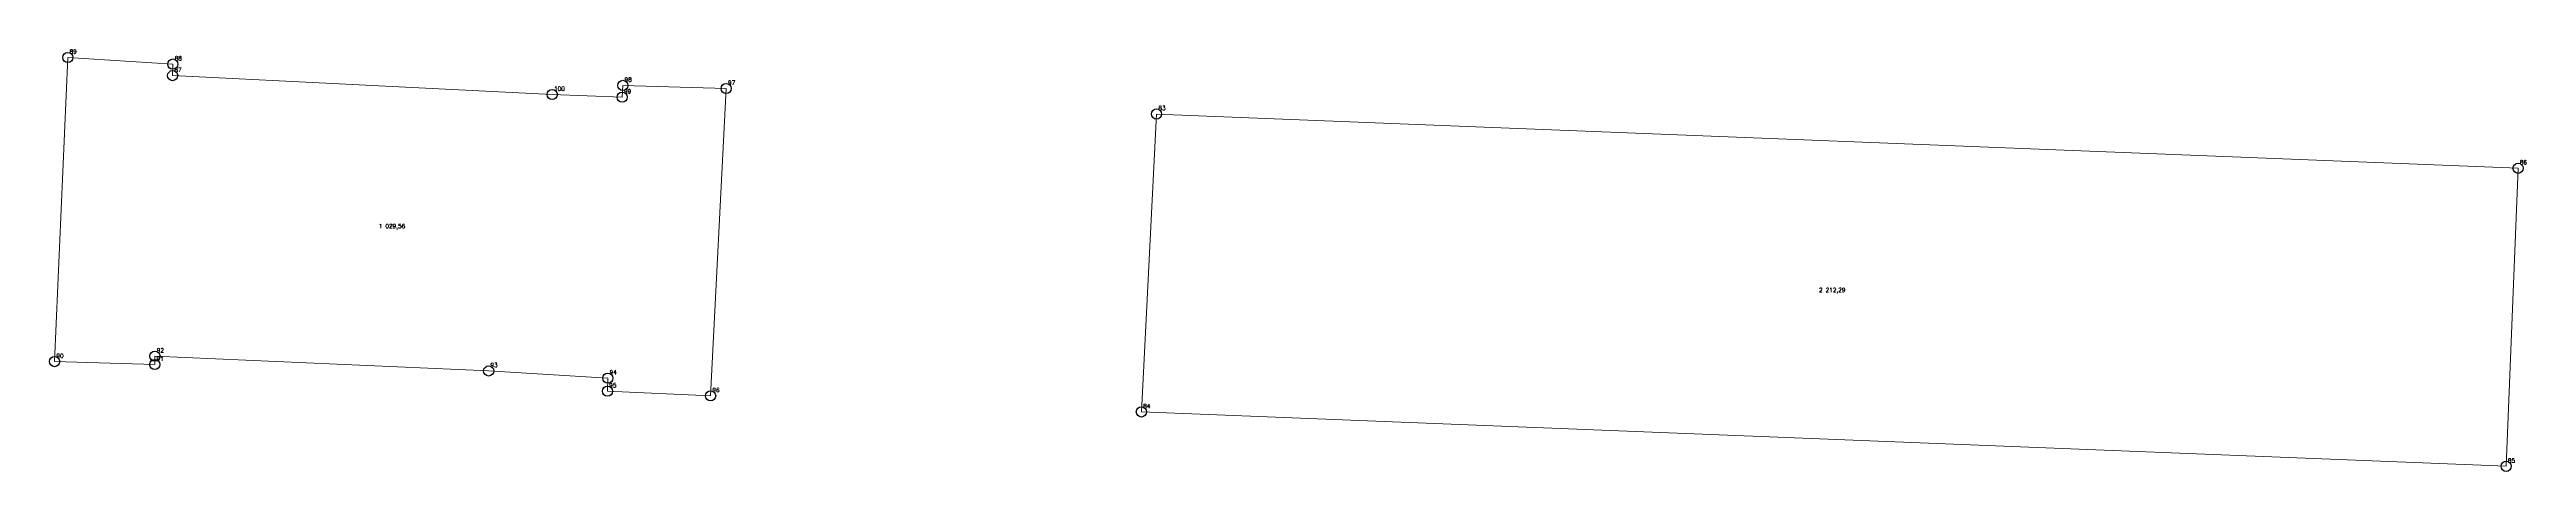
# Model space of a CAD drawing. Extents: x 1391563 to 1398269, y 354925 to 359638.
# Drawn here: x 1397846.7 to 1398029.4, y 359210 to 359241.1 of the extents above; entities that cross this region are included whole.
import ezdxf

# ---------------------------------------------------------------- set-up
doc = ezdxf.new("R2010")
doc.units = 0
doc.header["$PDMODE"] = 33
doc.header["$PDSIZE"] = 0.75
doc.layers.add('5 - выявленные окн', color=7, linetype='Continuous')
doc.styles.get("Standard").update_dxf_attribs({"font": 'simplex.shx'})

msp = doc.modelspace()

# ---------------------------------------------------------------- linework, layer by layer
at = {"layer": '5 - выявленные окн', "color": 7, "lineweight": 20}
for points in [[(1397855.81, 359239.17), (1397883.81, 359237.78), (1397888.97, 359237.58), (1397889.01, 359238.45), (1397896.64, 359238.22), (1397895.49, 359215.56), (1397887.88, 359215.91), (1397887.91, 359216.87), (1397879.12, 359217.4), (1397854.51, 359218.49), (1397854.49, 359217.87), (1397847.11, 359218.09), (1397848.08, 359240.5), (1397855.83, 359240.02), (1397855.81, 359239.17)], [(1397928.38, 359236.34), (1398028.79, 359232.34), (1398027.91, 359210.37), (1397927.26, 359214.38), (1397928.38, 359236.34)]]:
    msp.add_lwpolyline(points, close=True, dxfattribs=at)
at = {"layer": '5 - выявленные окн'}
for p in [(1397848.08, 359240.5), (1397855.81, 359239.17), (1397855.83, 359240.02), (1397883.81, 359237.78), (1397888.97, 359237.58), (1397889.01, 359238.45), (1397896.64, 359238.22), (1397928.38, 359236.34), (1398028.79, 359232.34), (1397854.51, 359218.49), (1397847.11, 359218.09), (1397854.49, 359217.87), (1397879.12, 359217.4), (1397887.91, 359216.87), (1397887.88, 359215.91), (1397895.49, 359215.56), (1397927.26, 359214.38), (1398027.91, 359210.37)]:
    msp.add_point(p, dxfattribs=at)

# ---------------------------------------------------------------- texts
at = {"layer": '5 - выявленные окн', "color": 7}
for s, p in [('89', (1397848.21, 359240.78)), ('87', (1397855.94, 359239.44)), ('88', (1397855.96, 359240.29)), ('98', (1397889.14, 359238.72)), ('100', (1397883.94, 359238.05)), ('99', (1397889.1, 359237.85)), ('97', (1397896.77, 359238.49)), ('83', (1397928.51, 359236.62)), ('86', (1398028.92, 359232.62)), ('1 029,56', (1397871.02, 359227.92)), ('2 212,29', (1397977.24, 359223.21)), ('92', (1397854.64, 359218.77)), ('90', (1397847.24, 359218.36)), ('91', (1397854.62, 359218.14)), ('93', (1397879.25, 359217.68)), ('94', (1397888.04, 359217.15)), ('95', (1397888.01, 359216.18)), ('96', (1397895.62, 359215.84)), ('84', (1397927.39, 359214.65)), ('85', (1398028.04, 359210.64))]:
    msp.add_text(s, height=0.311, dxfattribs=at).set_placement(p)

doc.saveas('drawing.dxf')
